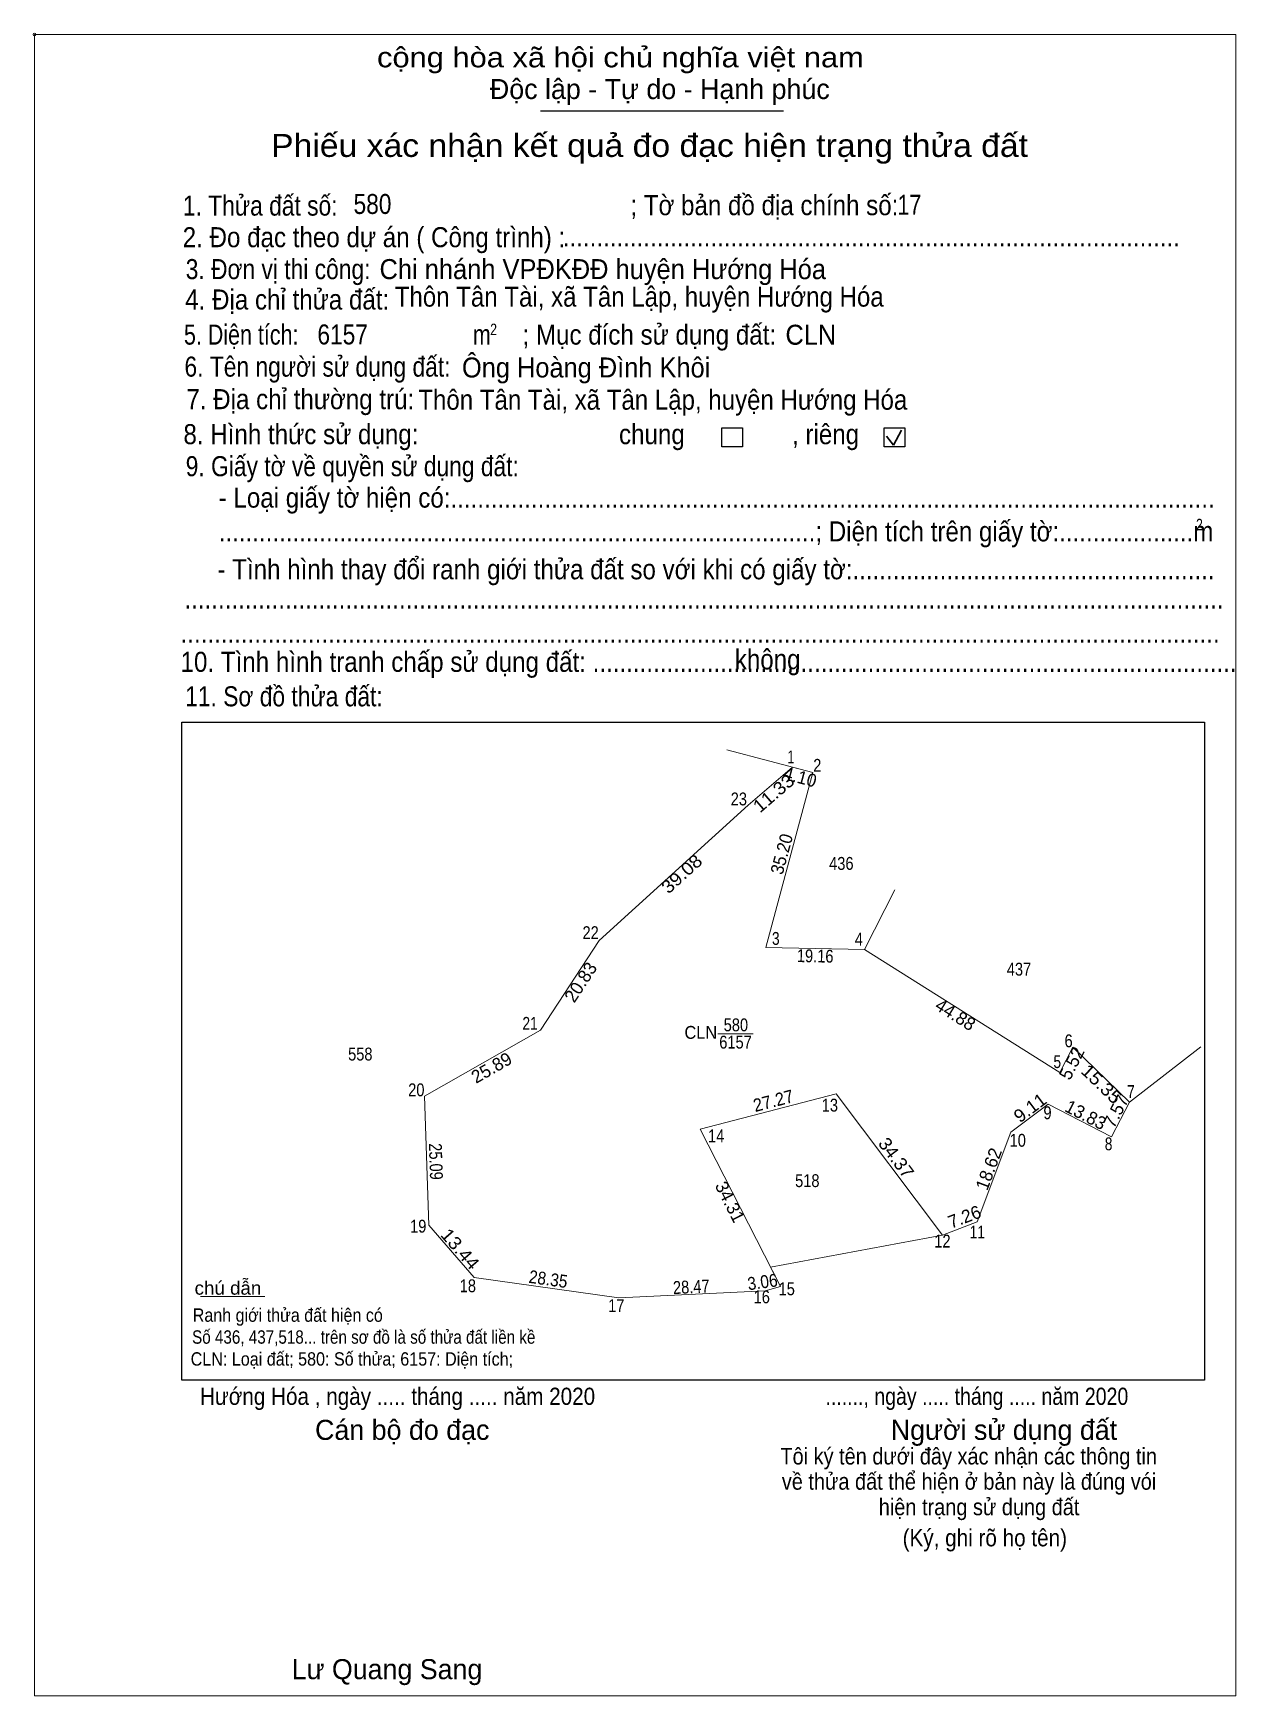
# Model space of a CAD drawing. Header units: metres. Extents: x 545287 to 546499, y 1835878 to 1836201.
# Drawn here: x 545287.4 to 545521, y 1835878.5 to 1836201.4 of the extents above; entities that cross this region are included whole.
import ezdxf
from ezdxf.enums import TextEntityAlignment as Align

# ---------------------------------------------------------------- set-up
doc = ezdxf.new("R2010")
doc.units = ezdxf.units.M
doc.header["$PDMODE"] = 32
doc.header["$PDSIZE"] = 0.5
for name, color, linetype, lineweight in [('1', 7, 'Continuous', 13), ('10', 7, 'Continuous', 13), ('17', 7, 'Continuous', 13), ('2', 7, 'Continuous', 25), ('63', 7, 'Continuous', 13)]:
    doc.layers.add(name, color=color, linetype=linetype, lineweight=lineweight)
doc.layers.add('13', color=7, linetype='Continuous')
doc.layers.add('6', color=7, linetype='Continuous')

msp = doc.modelspace()

# ---------------------------------------------------------------- texts
at = {"layer": '1'}
for s, width, p in [('CLN', 0.95, (545417.095, 1836006.08)), ('580', 0.85, (545423.905, 1836007.54)), ('6157', 0.85, (545423.84, 1836004.19))]:
    msp.add_text(s, height=2.5, dxfattribs=dict(at, width=width)).set_placement(p, align=Align.CENTER)
at = {"layer": '13', "width": 0.85}
for s, p in [('436', (545444.39, 1836038.9)), ('437', (545478.89, 1836018.36)), ('558', (545350.96, 1836001.87)), ('518', (545437.78, 1835977.28))]:
    msp.add_text(s, height=2.5, dxfattribs=at).set_placement(p, align=Align.CENTER)
at = {"layer": '2'}
for s, height, width, p in [('cộng hòa xã hội chủ nghĩa việt nam', 3.894, 1.15, (545354.21, 1836194.78)), ('1. Thửa đất số:', 3.894, 0.85, (545316.51, 1836165.98)), ('580', 3.88, 0.85, (545349.65, 1836166.3)), ('; Tờ bản đồ địa chính số:', 3.894, 0.9, (545403.41, 1836166.06)), ('17', 3.88, 0.8, (545455.29, 1836166.14)), ('2. Đo đạc theo dự án ( Công trình) : ', 3.896, 0.9, (545316.47, 1836159.84)), ('............................................................................................', 3.896, 0.9, (545390.29, 1836160.02)), ('3. Đơn vị thi công:', 3.896, 0.85, (545317.05, 1836153.64)), ('Chi nhánh VPĐKĐĐ huyện Hướng Hóa', 3.888, 0.95, (545354.69, 1836153.64)), ('Thôn Tân Tài, xã Tân Lập, huyện Hướng Hóa', 3.88, 0.9, (545357.65, 1836148.3)), ('4. Địa chỉ thửa đất:', 3.896, 0.9, (545316.95, 1836147.74)), ('5. Diện tích:', 3.896, 0.8, (545316.71, 1836140.92)), ('6157', 3.88, 0.85, (545342.63, 1836140.96)), ('m', 3.894, 0.8, (545372.83, 1836140.92)), ('2', 2.225, 0.8, (545376.19, 1836142.76)), ('; Mục đích sử dụng đất:', 3.894, 0.9, (545382.47, 1836140.92)), ('CLN', 3.88, 0.95, (545433.53, 1836140.9)), ('Ông Hoàng Đình Khôi', 3.88, 0.95, (545370.71, 1836134.54)), ('6. Tên người sử dụng đất:', 3.896, 0.85, (545316.81, 1836134.7)), ('7. Địa chỉ thường trú:', 3.896, 0.9, (545317.17, 1836128.38)), ('Thôn Tân Tài, xã Tân Lập, huyện Hướng Hóa', 3.88, 0.9, (545362.23, 1836128.28)), ('8. Hình thức sử dụng:', 3.896, 0.9, (545316.61, 1836121.58)), ('chung                , riêng', 3.894, 0.9, (545401.21, 1836121.58)), ('9. Giấy tờ về quyền sử dụng đất:', 3.896, 0.85, (545317.05, 1836115.36)), ('     - Loại giấy tờ hiện có:..................................................................................................................', 3.894, 0.9, (545316.95, 1836109.26)), ('     .........................................................................................; Diện tích trên giấy tờ:....................m', 3.894, 0.9, (545316.95, 1836102.7)), ('2', 2.225, 0.8, (545513.27, 1836104.86)), ('     - Tình hình thay đổi ranh giới thửa đất so với khi có giấy tờ:......................................................', 3.894, 0.9, (545316.71, 1836095.34)), ('...........................................................................................................................................................', 3.894, 0.9, (545316.81, 1836089.66)), ('10. Tình hình tranh chấp sử dụng đất: ................................................................................................', 3.896, 0.9, (545316.05, 1836077.36)), ('...........................................................................................................................................................', 3.894, 0.9, (545316.05, 1836083.02)), ('không', 3.894, 0.9, (545423.69, 1836077.84)), ('11. Sơ đồ thửa đất:', 3.896, 0.85, (545316.95, 1836070.66)), ('Hướng Hóa , ngày ..... tháng ..... năm 2020', 3.336, 0.9, (545319.83, 1835934.98)), ('......., ngày ..... tháng ..... năm 2020', 3.336, 0.85, (545441.31, 1835934.98)), ('(Ký, ghi rõ họ tên)', 3.338, 0.9, (545456.29, 1835907.5))]:
    msp.add_text(s, height=height, dxfattribs=dict(at, width=width)).set_placement(p)
for s, height, p in [('Độc lập - Tự do - Hạnh phúc', 3.894, (545376.13, 1836188.62)), ('Cán bộ đo đạc', 3.894, (545342.17, 1835928.18)), ('Người sử dụng đất', 3.894, (545453.99, 1835928.18)), ('Lư Quang Sang', 3.89, (545337.63, 1835881.7))]:
    msp.add_text(s, height=height, dxfattribs=at).set_placement(p)
for s, height, width, p in [('Phiếu xác nhận kết quả đo đạc hiện trạng thửa đất', 4.449, 1.1, (545407.14, 1836177.38)), ('Tôi ký tên dưới đây xác nhận các thông tin', 3.217, 0.9, (545469.12, 1835923.4)), ('về thửa đất thể hiện ở bản này là đúng vói', 3.217, 0.9, (545469.19, 1835918.5)), ('hiện trạng sử dụng đất', 3.217, 0.9, (545471.14, 1835913.54))]:
    msp.add_text(s, height=height, dxfattribs=dict(at, width=width)).set_placement(p, align=Align.CENTER)
at = {"layer": '6'}
for s, height, width, p in [('chú dẫn', 2.592, 1.05, (545318.78, 1835956.38)), ('Ranh giới thửa đất hiện có ', 2.592, 0.9, (545318.42, 1835951.12)), ('Số 436, 437,518... trên sơ đồ là số thửa đất liền kề', 2.6, 0.85, (545318.29, 1835946.86)), ('CLN: Loại đất; 580: Số thửa; 6157: Diện tích;', 2.6, 0.9, (545318.01, 1835942.6))]:
    msp.add_text(s, height=height, dxfattribs=dict(at, width=width)).set_placement(p)
at = {"layer": '63'}
for s, width, p in [(' 1', 0.75, (545435.28, 1836059.58)), (' 2', 0.85, (545440.51, 1836057.95)), (' 23', 0.85, (545426.06, 1836051.42)), (' 22', 0.85, (545397.27, 1836025.45)), (' 3', 0.8, (545432.4, 1836024.33)), (' 4', 0.85, (545448.58, 1836024.19)), (' 21', 0.8, (545385.42, 1836007.83)), (' 6', 0.85, (545489.32, 1836004.44)), (' 5', 0.8, (545487.07, 1836000.4)), (' 20', 0.85, (545363.42, 1835994.92)), (' 13', 0.85, (545443.74, 1835991.95)), (' 7', 0.8, (545501.38, 1835994.58)), (' 9', 0.85, (545485.22, 1835990.47)), (' 14', 0.85, (545421.66, 1835985.97)), (' 10', 0.85, (545480.23, 1835985.12)), (' 8', 0.8, (545497.04, 1835984.43)), (' 19', 0.85, (545363.79, 1835968.44)), (' 11', 0.8, (545472.29, 1835967.3)), (' 12', 0.85, (545465.6, 1835965.54)), (' 18', 0.85, (545373.43, 1835956.86)), (' 15', 0.85, (545435.36, 1835956.27)), (' 17', 0.85, (545402.26, 1835953)), (' 16', 0.85, (545430.51, 1835954.71))]:
    msp.add_text(s, height=2.5, dxfattribs=dict(at, width=width)).set_placement(p, align=Align.RIGHT)
for s, rotation, p in [('4.10', 345.015, (545436.052, 1836055.726)), ('20.83', 56.791, (545394.809, 1836016.405)), ('44.88', 327.808, (545465.889, 1836009.721)), ('5.52', 63.064, (545490.249, 1836000.759)), ('25.89', 29.605, (545377.067, 1835999.385)), ('7.57', 62.555, (545498.856, 1835991.444)), ('13.83', 332.675, (545491.281, 1835990.197)), ('18.62', 69.53, (545474.181, 1835980.363)), ('34.31', 296.931, (545421.656, 1835973.846)), ('7.26', 20.907, (545468.749, 1835970.332))]:
    msp.add_text(s, height=2.5, rotation=rotation, dxfattribs=at).set_placement(p, align=Align.CENTER)
for s, rotation, width, p in [('11.33', 40.777, 1.1, (545432.054, 1836052.83)), ('35.20', 74.985, 0.95, (545434.008, 1836041.651)), ('39.08', 42.262, 1.1, (545414.224, 1836037.195)), ('19.16', 359.013, 0.85, (545439.288, 1836020.927)), ('15.35', 315.898, 1.1, (545494.04, 1835996.416)), ('27.27', 14.592, 0.95, (545431.495, 1835992.845)), ('9.11', 36.92, 1.05, (545481.789, 1835991.691)), ('25.09', 271.873, 0.85, (545364.399, 1835982.211)), ('34.37', 306.887, 1.05, (545454.046, 1835982.21)), ('13.44', 310.957, 1.1, (545369.411, 1835964.439)), ('28.35', 351.97, 0.9, (545387.295, 1835958.184)), ('28.47', 2.738, 0.85, (545415.3, 1835956.664)), ('3.06', 7.817, 0.9, (545429.245, 1835957.626))]:
    msp.add_text(s, height=2.5, rotation=rotation, dxfattribs=dict(at, width=width)).set_placement(p, align=Align.CENTER)

# ---------------------------------------------------------------- linework, layer by layer
at = {"layer": '1'}
msp.add_lwpolyline([(545434.87, 1836058.85), (545438.83, 1836057.79), (545429.71, 1836023.79), (545448.87, 1836023.46), (545486.85, 1835999.55), (545489.35, 1836004.47), (545500.37, 1835993.79), (545496.88, 1835987.07), (545484.59, 1835993.42), (545477.31, 1835987.95), (545470.8, 1835970.51), (545464.02, 1835967.92), (545443.39, 1835995.41), (545417, 1835988.54), (545432.54, 1835957.95), (545429.59, 1835957.12), (545401.15, 1835955.76), (545373.08, 1835959.72), (545364.27, 1835969.87), (545363.45, 1835994.95), (545385.96, 1836007.74), (545397.37, 1836025.17), (545426.29, 1836051.45)], close=True, dxfattribs=at)
at = {"layer": '10'}
for p, q in [((545438.83, 1836057.79), (545422.16, 1836062.23)), ((545448.87, 1836023.46), (545454.79, 1836035.01)), ((545500.37, 1835993.79), (545514.2, 1836004.5)), ((545432.54, 1835957.95), (545429.59, 1835957.12))]:
    msp.add_line(p, q, dxfattribs=at)
for points in [[(545363.45, 1835994.95), (545385.96, 1836007.74), (545397.37, 1836025.17), (545426.29, 1836051.45), (545434.87, 1836058.85)], [(545438.83, 1836057.79), (545429.71, 1836023.79), (545448.87, 1836023.46)], [(545448.87, 1836023.46), (545486.85, 1835999.55), (545489.35, 1836004.47)], [(545489.35, 1836004.47), (545500.37, 1835993.79), (545514.2, 1836004.5)], [(545429.59, 1835957.12), (545401.15, 1835955.76), (545373.08, 1835959.72), (545364.27, 1835969.87), (545363.45, 1835994.95)], [(545432.54, 1835957.95), (545417, 1835988.54), (545443.39, 1835995.41), (545464.02, 1835967.92)], [(545500.37, 1835993.79), (545496.88, 1835987.07), (545484.59, 1835993.42), (545477.31, 1835987.95), (545470.8, 1835970.51), (545464.02, 1835967.92)], [(545432.54, 1835957.95), (545430.62, 1835961.73), (545464.01, 1835967.93)]]:
    msp.add_lwpolyline(points, dxfattribs=at)
msp.add_point((545287.69, 1836201.15), dxfattribs=at)
at = {"layer": '17'}
msp.add_line((545319.95, 1835956), (545332.43, 1835956), dxfattribs=at)
at = {"layer": '2'}
for p, q in [((545385.95, 1836186.35), (545433.13, 1836186.35)), ((545316.3, 1836067.59), (545357.08, 1836067.59)), ((545357.08, 1836067.59), (545496.02, 1836067.59)), ((545496.02, 1836067.59), (545514.91, 1836067.59))]:
    msp.add_line(p, q, dxfattribs=at)
at = {"layer": '2', "lineweight": 35}
for p, q in [((545453.16, 1836123.12), (545454.49, 1836121.39)), ((545454.49, 1836121.39), (545456.1, 1836124.28))]:
    msp.add_line(p, q, dxfattribs=at)
at = {"layer": '2', "lineweight": 13}
msp.add_lwpolyline([(545287.69, 1836201.15), (545520.99, 1836201.15), (545520.99, 1835878.48), (545287.69, 1835878.48)], close=True, dxfattribs=at)
at = {"layer": '2'}
for points in [[(545421.18, 1836124.78), (545425.18, 1836124.78), (545425.18, 1836121.04), (545421.18, 1836121.04)], [(545452.7, 1836124.78), (545456.71, 1836124.78), (545456.71, 1836121.04), (545452.7, 1836121.04)]]:
    msp.add_lwpolyline(points, close=True, dxfattribs=at)
msp.add_lwpolyline([(545514.91, 1836067.59), (545514.91, 1835939.75), (545316.3, 1835939.75), (545316.3, 1836067.59)], dxfattribs=at)
at = {"layer": '63'}
msp.add_line((545420.37, 1836007.04), (545427.29, 1836007.04), dxfattribs=at)

msp.set_redraw_order([(e.dxf.handle, doc.entitydb.next_handle()) for e in msp.query("TEXT MTEXT ATTDEF DIMENSION ARC_DIMENSION")])  # texts and dimensions are drawn at this point

doc.saveas('drawing.dxf')
